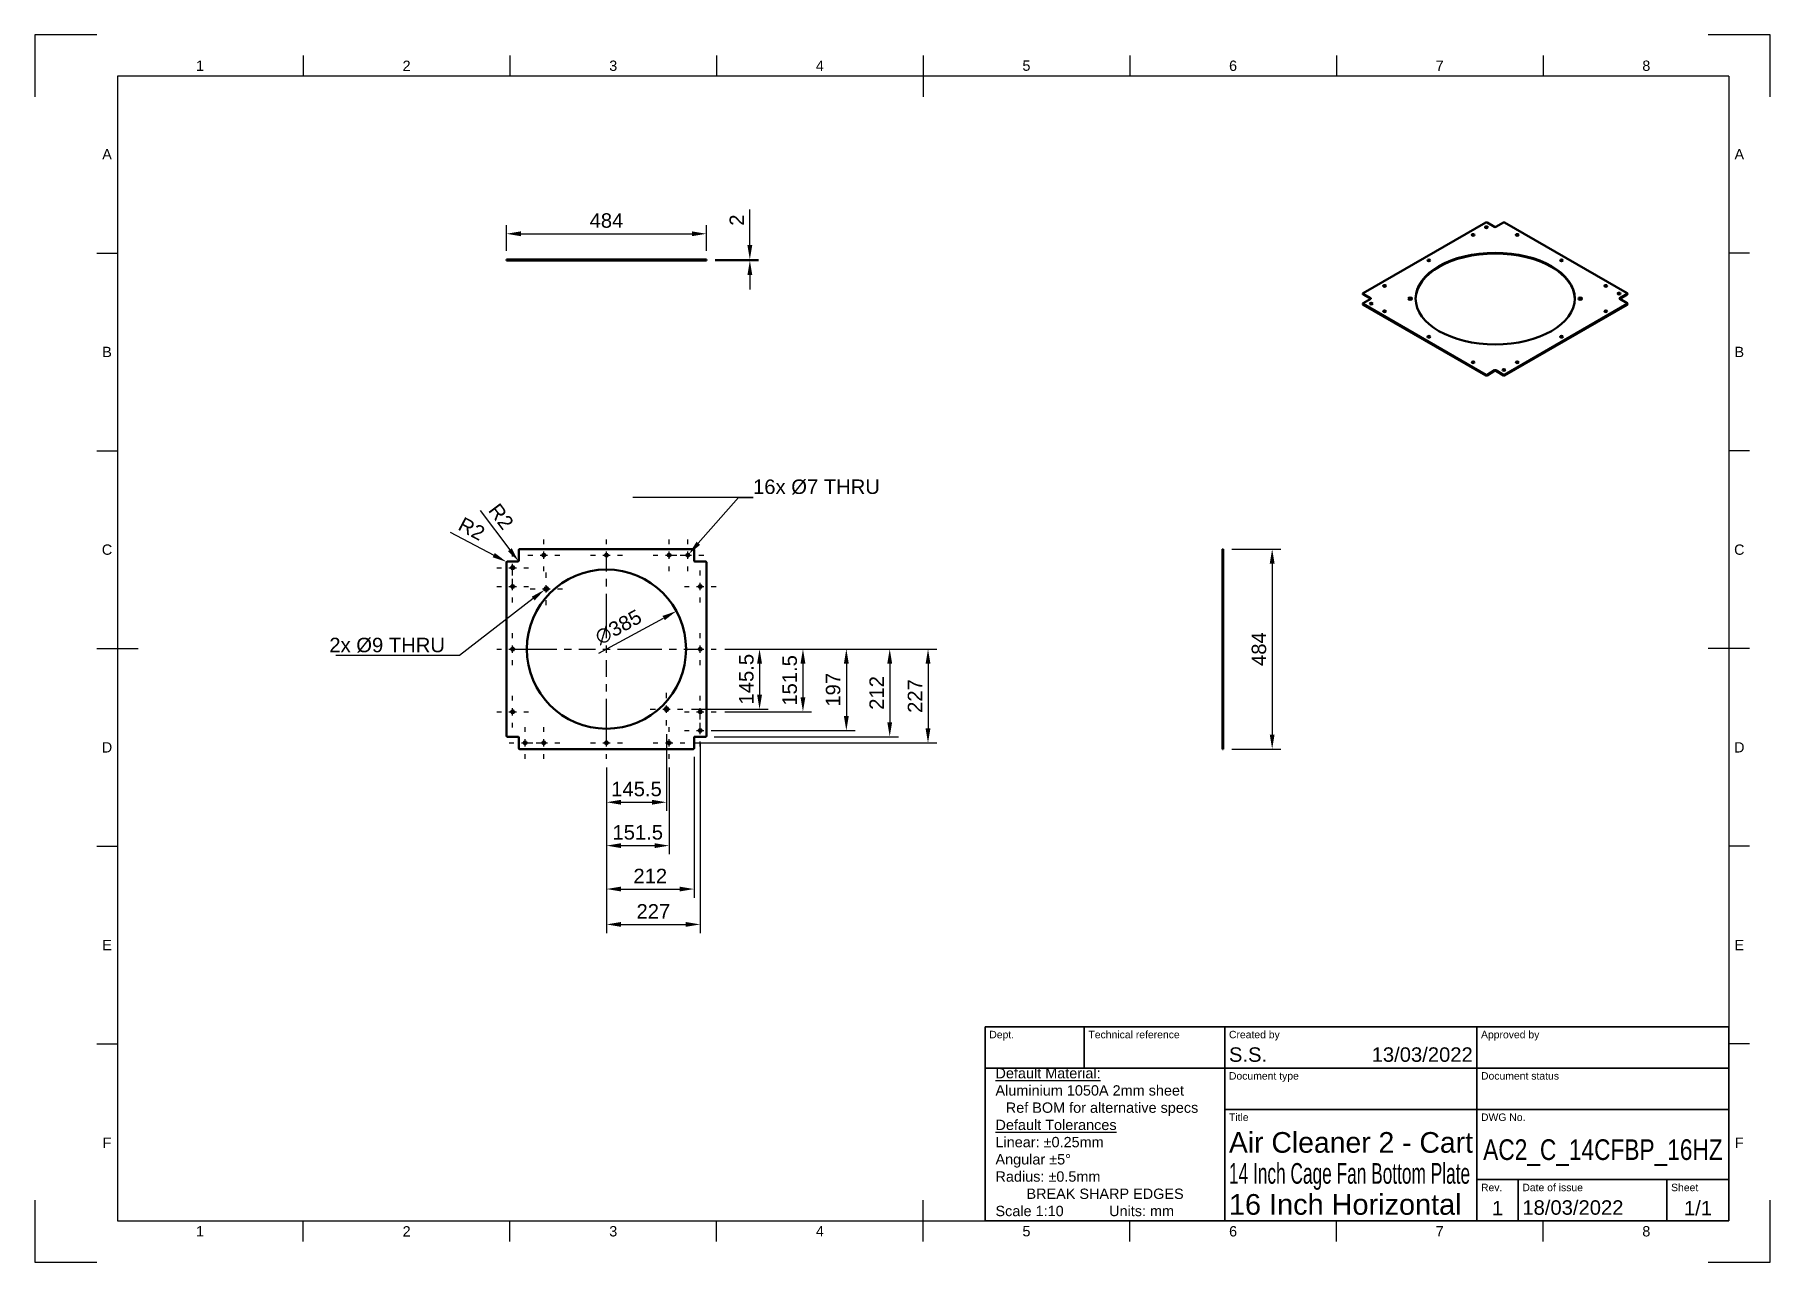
# Model space of a CAD drawing. Header units: millimetres. Extents: x 0 to 420, y 0 to 297.
import ezdxf
from ezdxf import colors
from ezdxf.entities.mleader import LeaderData, LeaderLine
from ezdxf.enums import TextEntityAlignment as Align
from ezdxf.math import Vec2, Vec3

# ---------------------------------------------------------------- set-up
doc = ezdxf.new("R2010")
doc.units = ezdxf.units.MM
doc.header["$LTSCALE"] = 0.75
doc.linetypes.add('CENTER2', pattern=[28.575, 19.05, -3.175, 3.175, -3.175])
for name, color, linetype, lineweight in [('Annotations', 7, 'Continuous', 25), ('Border', 7, 'Continuous', 25), ('Center Lines', 7, 'CENTER2', 25), ('Dimensions', 7, 'Continuous', 25), ('TitleBlock', 7, 'Continuous', 35), ('Visible', 7, 'Continuous', 50), ('Visible Narrow', 7, 'Continuous', 25)]:
    doc.layers.add(name, color=color, linetype=linetype, lineweight=lineweight)
doc.styles.add('FusionTitle', font='arial.ttf')
doc.styles.get("Standard").update_dxf_attribs({"font": 'arial.ttf'})
doc.dimstyles.new('ISO-25', dxfattribs={"dimtxt": 3.5, "dimasz": 3.5, "dimexe": 2.1, "dimexo": 2.1, "dimgap": 1.4, "dimtad": 1, "dimzin": 12, "dimdsep": 46, "dimtxsty": 'Standard', "dimcen": 0, "dimclrd": 256, "dimclre": 256, "dimclrt": 256, "dimazin": 3, "dimtp": 0.1, "dimtm": 0.1, "dimtfac": 0.714286, "dimtmove": 0, "dimatfit": 3, "dimfxl": 1, "dimtzin": 12, "dimarcsym": 0})

msp = doc.modelspace()

# ---------------------------------------------------------------- texts
at = {"layer": 'Annotations', "insert": (230, 47), "char_height": 2.5, "attachment_point": 1}
msp.add_mtext_dynamic_manual_height_columns('\\pi-2.5,l5;{\\LDefault Material: ^J}Aluminium 1050A 2mm sheet\\P\\pi2.5,l2.5;Ref BOM for alternative specs\\P\\pi-2.5,l5;{\\LDefault Tolerances^J}Linear: ±0.25mm ^JAngular ±5° ^JRadius: ±0.5mm\\P\\pi0,l0;^IBREAK SHARP EDGES\\P\\pl2.5;Scale 1:10^I^IUnits: mm', width=58, gutter_width=17.5, heights=[0], dxfattribs=at)

# ---------------------------------------------------------------- blocks, each defined once
blk = doc.blocks.new('ISO_A3_SHEET')
at = {"layer": 'Border'}
for p, q in [((65, 292), (65, 287)), ((115, 292), (115, 287)), ((165, 292), (165, 287)), ((215, 292), (215, 282)), ((265, 292), (265, 287)), ((315, 292), (315, 287)), ((365, 292), (365, 287)), ((410, 287), (20, 287)), ((20, 287), (20, 10)), ((410, 287), (410, 10)), ((15, 244.16666), (20, 244.16666)), ((415, 244.16666), (410, 244.16666)), ((15, 196.33333), (20, 196.33333)), ((415, 196.33333), (410, 196.33333)), ((15, 148.5), (25, 148.5)), ((415, 148.5), (405, 148.5)), ((15, 100.66667), (20, 100.66667)), ((415, 100.66667), (410, 100.66667)), ((15, 52.83334), (20, 52.83334)), ((415, 52.83334), (410, 52.83334)), ((215, 5), (215, 15)), ((20, 10), (410, 10)), ((65, 5), (65, 10)), ((115, 5), (115, 10)), ((165, 5), (165, 10)), ((265, 5), (265, 10)), ((315, 5), (315, 10)), ((365, 5), (365, 10))]:
    blk.add_line(p, q, dxfattribs=at)
at = {"layer": 'Defpoints'}
for p, q in [((15, 297), (0, 297)), ((0, 297), (0, 282)), ((420, 297), (405, 297)), ((420, 282), (420, 297)), ((0, 15), (0, 0)), ((420, 0), (420, 15)), ((0, 0), (15, 0)), ((405, 0), (420, 0))]:
    blk.add_line(p, q, dxfattribs=at)
at = {"layer": 'Border', "style": 'FusionTitle'}
for s, p in [('1', (40, 289.5)), ('2', (90, 289.5)), ('3', (140, 289.5)), ('4', (190, 289.5)), ('5', (240, 289.5)), ('6', (290, 289.5)), ('7', (340, 289.5)), ('8', (390, 289.5)), ('A', (17.5, 268.08333)), ('A', (412.5, 268.08333)), ('B', (17.5, 220.25)), ('B', (412.5, 220.25)), ('C', (17.5, 172.41667)), ('C', (412.5, 172.41667)), ('D', (17.5, 124.58334)), ('D', (412.5, 124.58334)), ('E', (17.5, 76.75001)), ('E', (412.5, 76.75001)), ('F', (17.5, 28.91668)), ('F', (412.5, 28.91668)), ('1', (40, 7.5)), ('2', (90, 7.5)), ('3', (140, 7.5)), ('4', (190, 7.5)), ('5', (240, 7.5)), ('6', (290, 7.5)), ('7', (340, 7.5)), ('8', (390, 7.5))]:
    blk.add_text(s, height=2.5, dxfattribs=at).set_placement(p, align=Align.MIDDLE)
blk = doc.blocks.new('ISO_TITLEBLOCK')
at = {"layer": 'TitleBlock'}
for p, q in [((0, 47), (-180, 47)), ((-180, 47), (-180, 0)), ((-156, 37), (-156, 47)), ((-122, 0), (-122, 47)), ((-61, 0), (-61, 47)), ((0, 0), (0, 47)), ((-180, 37), (0, 37)), ((-122, 27), (0, 27)), ((-61, 10), (0, 10)), ((-51, 0), (-51, 10)), ((-15, 0), (-15, 10)), ((-180, 0), (0, 0))]:
    blk.add_line(p, q, dxfattribs=at)
at = {"layer": 'TitleBlock', "style": 'FusionTitle'}
for s, p in [('Dept.', (-179, 46)), ('Technical reference', (-155, 46)), ('Created by', (-121, 46)), ('Approved by', (-60, 46)), ('Document type', (-121, 36)), ('Document status', (-60, 36)), ('Title', (-121, 26)), ('DWG No.', (-60, 26)), ('Rev.', (-60, 9)), ('Date of issue', (-50, 9)), ('Sheet', (-14, 9))]:
    blk.add_text(s, height=1.8, dxfattribs=at).set_placement(p, align=Align.TOP_LEFT)
for tag, height, p in [('DEPT', 3.5, (-179, 42)), ('TECHNICAL_REFERENCE', 3.5, (-155, 42)), ('CREATED_BY', 3.5, (-121, 42)), ('APPROVED_BY', 3.5, (-60, 42)), ('DOCUMENT_TYPE', 3.5, (-121, 32)), ('DOCUMENT_STATUS', 3.5, (-60, 32)), ('TITLE_1', 5, (-121, 21.5)), ('TITLE_2', 5, (-121, 14)), ('TITLE_3', 5, (-121, 6.5)), ('DATE_OF_ISSUE', 3.5, (-50, 5))]:
    blk.add_attdef(tag, text='', height=height, dxfattribs=at).set_placement(p, align=Align.TOP_LEFT)
for tag, p in [('CREATED_DATE', (-62, 42)), ('APPROVED_DATE', (-0.99, 42))]:
    blk.add_attdef(tag, text='', height=3.5, dxfattribs=at).set_placement(p, align=Align.TOP_RIGHT)
for tag, height, p in [('DRAWING_NUMBER', 5, (-30.5, 19.75)), ('REV', 3.5, (-56, 4.85)), ('SHEET', 3.5, (-7.5, 4.85))]:
    blk.add_attdef(tag, text='', height=height, dxfattribs=at).set_placement(p, align=Align.TOP_CENTER)
blk = doc.blocks.new('*D41')
at = {"layer": 'Defpoints', "color": 0, "transparency": 16777216}
for p in [(155.274669, 157.540645), (121.442838, 139.165194)]:
    blk.add_point(p, dxfattribs=at)
at = {"layer": 'Dimensions', "lineweight": -2, "transparency": 16777216}
blk.add_line((136.498276, 147.342418), (152.199048, 155.870149), dxfattribs=at)
at = {"layer": 'Dimensions', "transparency": 16777216}
blk.add_solid([(151.920632, 156.382753), (152.477464, 155.357546), (155.274669, 157.540645)], dxfattribs=at)
at = {"layer": 'Dimensions', "transparency": 16777216, "insert": (141.243024, 153.65763), "char_height": 3.5, "attachment_point": 5, "rotation": 28.50816828}
blk.add_mtext('∅385', dxfattribs=at)
blk = doc.blocks.new('*U8')
at = {"layer": 'Center Lines', "color": 0, "ltscale": 0.75, "transparency": 16777216}
for p, q in [((0, 2.678906), (0, 22.75)), ((-22.75, 0), (-2.678906, 0)), ((2.678906, 0), (22.75, 0)), ((0, -22.75), (0, -2.678906))]:
    blk.add_line(p, q, dxfattribs=at)
at = {"layer": 'Center Lines', "color": 0, "linetype": 'Continuous', "ltscale": 0.75, "transparency": 16777216}
for p, q in [((-0.892969, 0), (0.892969, 0)), ((0, -0.892969), (0, 0.892969))]:
    blk.add_line(p, q, dxfattribs=at)
blk = doc.blocks.new('*U9')
at = {"layer": 'Center Lines', "color": 0, "ltscale": 0.75, "transparency": 16777216}
for p, q in [((-3.85, 0), (-2.678906, 0)), ((0, 2.678906), (0, 3.85)), ((2.678906, 0), (3.85, 0)), ((0, -3.85), (0, -2.678906))]:
    blk.add_line(p, q, dxfattribs=at)
at = {"layer": 'Center Lines', "color": 0, "linetype": 'Continuous', "ltscale": 0.75, "transparency": 16777216}
for p, q in [((-0.892969, 0), (0.892969, 0)), ((0, -0.892969), (0, 0.892969))]:
    blk.add_line(p, q, dxfattribs=at)
blk = doc.blocks.new('*U10')
at = {"layer": 'Center Lines', "color": 0, "ltscale": 0.75, "transparency": 16777216}
for p, q in [((-3.85, 0), (-2.678906, 0)), ((0, 2.678906), (0, 3.85)), ((2.678906, 0), (3.85, 0)), ((0, -3.85), (0, -2.678906))]:
    blk.add_line(p, q, dxfattribs=at)
at = {"layer": 'Center Lines', "color": 0, "linetype": 'Continuous', "ltscale": 0.75, "transparency": 16777216}
for p, q in [((-0.892969, 0), (0.892969, 0)), ((0, -0.892969), (0, 0.892969))]:
    blk.add_line(p, q, dxfattribs=at)
blk = doc.blocks.new('*U11')
at = {"layer": 'Center Lines', "color": 0, "ltscale": 0.75, "transparency": 16777216}
for p, q in [((-3.85, 0), (-2.678906, 0)), ((0, 2.678906), (0, 3.85)), ((2.678906, 0), (3.85, 0)), ((0, -3.85), (0, -2.678906))]:
    blk.add_line(p, q, dxfattribs=at)
at = {"layer": 'Center Lines', "color": 0, "linetype": 'Continuous', "ltscale": 0.75, "transparency": 16777216}
for p, q in [((-0.892969, 0), (0.892969, 0)), ((0, -0.892969), (0, 0.892969))]:
    blk.add_line(p, q, dxfattribs=at)
blk = doc.blocks.new('*U12')
at = {"layer": 'Center Lines', "color": 0, "ltscale": 0.75, "transparency": 16777216}
for p, q in [((-3.85, 0), (-2.678906, 0)), ((0, 2.678906), (0, 3.85)), ((2.678906, 0), (3.85, 0)), ((0, -3.85), (0, -2.678906))]:
    blk.add_line(p, q, dxfattribs=at)
at = {"layer": 'Center Lines', "color": 0, "linetype": 'Continuous', "ltscale": 0.75, "transparency": 16777216}
for p, q in [((-0.892969, 0), (0.892969, 0)), ((0, -0.892969), (0, 0.892969))]:
    blk.add_line(p, q, dxfattribs=at)
blk = doc.blocks.new('*U13')
at = {"layer": 'Center Lines', "color": 0, "ltscale": 0.75, "transparency": 16777216}
for p, q in [((-3.85, 0), (-2.678906, 0)), ((0, 2.678906), (0, 3.85)), ((2.678906, 0), (3.85, 0)), ((0, -3.85), (0, -2.678906))]:
    blk.add_line(p, q, dxfattribs=at)
at = {"layer": 'Center Lines', "color": 0, "linetype": 'Continuous', "ltscale": 0.75, "transparency": 16777216}
for p, q in [((-0.892969, 0), (0.892969, 0)), ((0, -0.892969), (0, 0.892969))]:
    blk.add_line(p, q, dxfattribs=at)
blk = doc.blocks.new('*U14')
at = {"layer": 'Center Lines', "color": 0, "ltscale": 0.75, "transparency": 16777216}
for p, q in [((-3.85, 0), (-2.678906, 0)), ((0, 2.678906), (0, 3.85)), ((2.678906, 0), (3.85, 0)), ((0, -3.85), (0, -2.678906))]:
    blk.add_line(p, q, dxfattribs=at)
at = {"layer": 'Center Lines', "color": 0, "linetype": 'Continuous', "ltscale": 0.75, "transparency": 16777216}
for p, q in [((-0.892969, 0), (0.892969, 0)), ((0, -0.892969), (0, 0.892969))]:
    blk.add_line(p, q, dxfattribs=at)
blk = doc.blocks.new('*U15')
at = {"layer": 'Center Lines', "color": 0, "ltscale": 0.75, "transparency": 16777216}
for p, q in [((-3.85, 0), (-2.678906, 0)), ((0, 2.678906), (0, 3.85)), ((2.678906, 0), (3.85, 0)), ((0, -3.85), (0, -2.678906))]:
    blk.add_line(p, q, dxfattribs=at)
at = {"layer": 'Center Lines', "color": 0, "linetype": 'Continuous', "ltscale": 0.75, "transparency": 16777216}
for p, q in [((-0.892969, 0), (0.892969, 0)), ((0, -0.892969), (0, 0.892969))]:
    blk.add_line(p, q, dxfattribs=at)
blk = doc.blocks.new('*U16')
at = {"layer": 'Center Lines', "color": 0, "ltscale": 0.75, "transparency": 16777216}
for p, q in [((-3.85, 0), (-2.678906, 0)), ((0, 2.678906), (0, 3.85)), ((2.678906, 0), (3.85, 0)), ((0, -3.85), (0, -2.678906))]:
    blk.add_line(p, q, dxfattribs=at)
at = {"layer": 'Center Lines', "color": 0, "linetype": 'Continuous', "ltscale": 0.75, "transparency": 16777216}
for p, q in [((-0.892969, 0), (0.892969, 0)), ((0, -0.892969), (0, 0.892969))]:
    blk.add_line(p, q, dxfattribs=at)
blk = doc.blocks.new('*U17')
at = {"layer": 'Center Lines', "color": 0, "ltscale": 0.75, "transparency": 16777216}
for p, q in [((-3.85, 0), (-2.678906, 0)), ((0, 2.678906), (0, 3.85)), ((2.678906, 0), (3.85, 0)), ((0, -3.85), (0, -2.678906))]:
    blk.add_line(p, q, dxfattribs=at)
at = {"layer": 'Center Lines', "color": 0, "linetype": 'Continuous', "ltscale": 0.75, "transparency": 16777216}
for p, q in [((-0.892969, 0), (0.892969, 0)), ((0, -0.892969), (0, 0.892969))]:
    blk.add_line(p, q, dxfattribs=at)
blk = doc.blocks.new('*U18')
at = {"layer": 'Center Lines', "color": 0, "ltscale": 0.75, "transparency": 16777216}
for p, q in [((-3.85, 0), (-2.678906, 0)), ((0, 2.678906), (0, 3.85)), ((2.678906, 0), (3.85, 0)), ((0, -3.85), (0, -2.678906))]:
    blk.add_line(p, q, dxfattribs=at)
at = {"layer": 'Center Lines', "color": 0, "linetype": 'Continuous', "ltscale": 0.75, "transparency": 16777216}
for p, q in [((-0.892969, 0), (0.892969, 0)), ((0, -0.892969), (0, 0.892969))]:
    blk.add_line(p, q, dxfattribs=at)
blk = doc.blocks.new('*U19')
at = {"layer": 'Center Lines', "color": 0, "ltscale": 0.75, "transparency": 16777216}
for p, q in [((-3.85, 0), (-2.678906, 0)), ((0, 2.678906), (0, 3.85)), ((2.678906, 0), (3.85, 0)), ((0, -3.85), (0, -2.678906))]:
    blk.add_line(p, q, dxfattribs=at)
at = {"layer": 'Center Lines', "color": 0, "linetype": 'Continuous', "ltscale": 0.75, "transparency": 16777216}
for p, q in [((-0.892969, 0), (0.892969, 0)), ((0, -0.892969), (0, 0.892969))]:
    blk.add_line(p, q, dxfattribs=at)
blk = doc.blocks.new('*U20')
at = {"layer": 'Center Lines', "color": 0, "ltscale": 0.75, "transparency": 16777216}
for p, q in [((-3.85, 0), (-2.678906, 0)), ((0, 2.678906), (0, 3.85)), ((2.678906, 0), (3.85, 0)), ((0, -3.85), (0, -2.678906))]:
    blk.add_line(p, q, dxfattribs=at)
at = {"layer": 'Center Lines', "color": 0, "linetype": 'Continuous', "ltscale": 0.75, "transparency": 16777216}
for p, q in [((-0.892969, 0), (0.892969, 0)), ((0, -0.892969), (0, 0.892969))]:
    blk.add_line(p, q, dxfattribs=at)
blk = doc.blocks.new('*U21')
at = {"layer": 'Center Lines', "color": 0, "ltscale": 0.75, "transparency": 16777216}
for p, q in [((-3.85, 0), (-2.678906, 0)), ((0, 2.678906), (0, 3.85)), ((2.678906, 0), (3.85, 0)), ((0, -3.85), (0, -2.678906))]:
    blk.add_line(p, q, dxfattribs=at)
at = {"layer": 'Center Lines', "color": 0, "linetype": 'Continuous', "ltscale": 0.75, "transparency": 16777216}
for p, q in [((-0.892969, 0), (0.892969, 0)), ((0, -0.892969), (0, 0.892969))]:
    blk.add_line(p, q, dxfattribs=at)
blk = doc.blocks.new('*U22')
at = {"layer": 'Center Lines', "color": 0, "ltscale": 0.75, "transparency": 16777216}
for p, q in [((-3.85, 0), (-2.678906, 0)), ((0, 2.678906), (0, 3.85)), ((2.678906, 0), (3.85, 0)), ((0, -3.85), (0, -2.678906))]:
    blk.add_line(p, q, dxfattribs=at)
at = {"layer": 'Center Lines', "color": 0, "linetype": 'Continuous', "ltscale": 0.75, "transparency": 16777216}
for p, q in [((-0.892969, 0), (0.892969, 0)), ((0, -0.892969), (0, 0.892969))]:
    blk.add_line(p, q, dxfattribs=at)
blk = doc.blocks.new('*U23')
at = {"layer": 'Center Lines', "color": 0, "ltscale": 0.75, "transparency": 16777216}
for p, q in [((-3.85, 0), (-2.678906, 0)), ((0, 2.678906), (0, 3.85)), ((2.678906, 0), (3.85, 0)), ((0, -3.85), (0, -2.678906))]:
    blk.add_line(p, q, dxfattribs=at)
at = {"layer": 'Center Lines', "color": 0, "linetype": 'Continuous', "ltscale": 0.75, "transparency": 16777216}
for p, q in [((-0.892969, 0), (0.892969, 0)), ((0, -0.892969), (0, 0.892969))]:
    blk.add_line(p, q, dxfattribs=at)
blk = doc.blocks.new('*U24')
at = {"layer": 'Center Lines', "color": 0, "ltscale": 0.75, "transparency": 16777216}
for p, q in [((-3.85, 0), (-2.678906, 0)), ((0, 2.678906), (0, 3.85)), ((2.678906, 0), (3.85, 0)), ((0, -3.85), (0, -2.678906))]:
    blk.add_line(p, q, dxfattribs=at)
at = {"layer": 'Center Lines', "color": 0, "linetype": 'Continuous', "ltscale": 0.75, "transparency": 16777216}
for p, q in [((-0.892969, 0), (0.892969, 0)), ((0, -0.892969), (0, 0.892969))]:
    blk.add_line(p, q, dxfattribs=at)
blk = doc.blocks.new('*U25')
at = {"layer": 'Center Lines', "color": 0, "ltscale": 0.75, "transparency": 16777216}
for p, q in [((-3.95, 0), (-2.678906, 0)), ((0, 2.678906), (0, 3.95)), ((2.678906, 0), (3.95, 0)), ((0, -3.95), (0, -2.678906))]:
    blk.add_line(p, q, dxfattribs=at)
at = {"layer": 'Center Lines', "color": 0, "linetype": 'Continuous', "ltscale": 0.75, "transparency": 16777216}
for p, q in [((-0.892969, 0), (0.892969, 0)), ((0, -0.892969), (0, 0.892969))]:
    blk.add_line(p, q, dxfattribs=at)
blk = doc.blocks.new('*U26')
at = {"layer": 'Center Lines', "color": 0, "ltscale": 0.75, "transparency": 16777216}
for p, q in [((-3.95, 0), (-2.678906, 0)), ((0, 2.678906), (0, 3.95)), ((2.678906, 0), (3.95, 0)), ((0, -3.95), (0, -2.678906))]:
    blk.add_line(p, q, dxfattribs=at)
at = {"layer": 'Center Lines', "color": 0, "linetype": 'Continuous', "ltscale": 0.75, "transparency": 16777216}
for p, q in [((-0.892969, 0), (0.892969, 0)), ((0, -0.892969), (0, 0.892969))]:
    blk.add_line(p, q, dxfattribs=at)
blk = doc.blocks.new('*D42')
at = {"layer": 'Defpoints', "color": 0, "transparency": 16777216}
for p in [(152.908798, 129.852875), (138.358754, 121.802913), (152.908798, 111.302913)]:
    blk.add_point(p, dxfattribs=at)
at = {"layer": 'Dimensions', "lineweight": -2, "transparency": 16777216}
for p, q in [((152.908798, 127.752875), (152.908798, 109.202913)), ((138.358754, 119.702913), (138.358754, 109.202913)), ((141.858754, 111.302913), (149.408798, 111.302913))]:
    blk.add_line(p, q, dxfattribs=at)
at = {"layer": 'Dimensions', "transparency": 16777216}
for points in [[(141.858754, 111.886247), (141.858754, 110.71958), (138.358754, 111.302913)], [(149.408798, 111.886247), (149.408798, 110.71958), (152.908798, 111.302913)]]:
    blk.add_solid(points, dxfattribs=at)
at = {"layer": 'Dimensions', "transparency": 16777216, "insert": (145.633776, 114.489919), "char_height": 3.5, "attachment_point": 5}
blk.add_mtext('145.5', dxfattribs=at)
blk = doc.blocks.new('*D43')
at = {"layer": 'Defpoints', "color": 0, "transparency": 16777216}
for p in [(138.358754, 121.802913), (153.508754, 121.802913), (153.508754, 100.802913)]:
    blk.add_point(p, dxfattribs=at)
at = {"layer": 'Dimensions', "lineweight": -2, "transparency": 16777216}
for p, q in [((138.358754, 119.702913), (138.358754, 98.702913)), ((153.508754, 119.702913), (153.508754, 98.702913)), ((141.858754, 100.802913), (150.008754, 100.802913))]:
    blk.add_line(p, q, dxfattribs=at)
at = {"layer": 'Dimensions', "transparency": 16777216}
for points in [[(141.858754, 101.386247), (141.858754, 100.21958), (138.358754, 100.802913)], [(150.008754, 101.386247), (150.008754, 100.21958), (153.508754, 100.802913)]]:
    blk.add_solid(points, dxfattribs=at)
at = {"layer": 'Dimensions', "transparency": 16777216, "insert": (145.933754, 103.989919), "char_height": 3.5, "attachment_point": 5}
blk.add_mtext('151.5', dxfattribs=at)
blk = doc.blocks.new('*D44')
at = {"layer": 'Defpoints', "color": 0, "transparency": 16777216}
for p in [(138.358754, 121.802913), (159.558754, 124.352919), (159.558754, 90.302913)]:
    blk.add_point(p, dxfattribs=at)
at = {"layer": 'Dimensions', "lineweight": -2, "transparency": 16777216}
for p, q in [((159.558754, 122.252919), (159.558754, 88.202913)), ((138.358754, 119.702913), (138.358754, 88.202913)), ((141.858754, 90.302913), (156.058754, 90.302913))]:
    blk.add_line(p, q, dxfattribs=at)
at = {"layer": 'Dimensions', "transparency": 16777216}
for points in [[(141.858754, 90.886247), (141.858754, 89.71958), (138.358754, 90.302913)], [(156.058754, 90.886247), (156.058754, 89.71958), (159.558754, 90.302913)]]:
    blk.add_solid(points, dxfattribs=at)
at = {"layer": 'Dimensions', "transparency": 16777216, "insert": (148.958754, 93.460076), "char_height": 3.5, "attachment_point": 5}
blk.add_mtext('212', dxfattribs=at)
blk = doc.blocks.new('*D45')
at = {"layer": 'Defpoints', "color": 0, "transparency": 16777216}
for p in [(161.058801, 127.759951), (138.358754, 121.802913), (161.058801, 81.745684)]:
    blk.add_point(p, dxfattribs=at)
at = {"layer": 'Dimensions', "lineweight": -2, "transparency": 16777216}
for p, q in [((161.058801, 125.659951), (161.058801, 79.645684)), ((138.358754, 119.702913), (138.358754, 79.645684)), ((141.858754, 81.745684), (157.558801, 81.745684))]:
    blk.add_line(p, q, dxfattribs=at)
at = {"layer": 'Dimensions', "transparency": 16777216}
for points in [[(141.858754, 82.329017), (141.858754, 81.16235), (138.358754, 81.745684)], [(157.558801, 82.329017), (157.558801, 81.16235), (161.058801, 81.745684)]]:
    blk.add_solid(points, dxfattribs=at)
at = {"layer": 'Dimensions', "transparency": 16777216, "insert": (149.708778, 84.902846), "char_height": 3.5, "attachment_point": 5}
blk.add_mtext('227', dxfattribs=at)
blk = doc.blocks.new('*D46')
at = {"layer": 'Defpoints', "color": 0, "transparency": 16777216}
for p in [(164.908783, 148.352913), (156.858798, 133.802875), (175.408783, 133.802875)]:
    blk.add_point(p, dxfattribs=at)
at = {"layer": 'Dimensions', "lineweight": -2, "transparency": 16777216}
for p, q in [((167.008783, 148.352913), (177.508783, 148.352913)), ((175.408783, 144.852913), (175.408783, 137.302875)), ((158.958798, 133.802875), (177.508783, 133.802875))]:
    blk.add_line(p, q, dxfattribs=at)
at = {"layer": 'Dimensions', "transparency": 16777216}
for points in [[(174.82545, 144.852913), (175.992116, 144.852913), (175.408783, 148.352913)], [(174.82545, 137.302875), (175.992116, 137.302875), (175.408783, 133.802875)]]:
    blk.add_solid(points, dxfattribs=at)
at = {"layer": 'Dimensions', "transparency": 16777216, "insert": (172.221778, 141.077894), "char_height": 3.5, "attachment_point": 5, "rotation": 90}
blk.add_mtext('145.5', dxfattribs=at)
blk = doc.blocks.new('*D47')
at = {"layer": 'Defpoints', "color": 0, "transparency": 16777216}
for p in [(164.908783, 148.352913), (164.908783, 133.202913), (185.908783, 133.202913)]:
    blk.add_point(p, dxfattribs=at)
at = {"layer": 'Dimensions', "lineweight": -2, "transparency": 16777216}
for p, q in [((167.008783, 148.352913), (188.008783, 148.352913)), ((185.908783, 144.852913), (185.908783, 136.702913)), ((167.008783, 133.202913), (188.008783, 133.202913))]:
    blk.add_line(p, q, dxfattribs=at)
at = {"layer": 'Dimensions', "transparency": 16777216}
for points in [[(185.32545, 144.852913), (186.492116, 144.852913), (185.908783, 148.352913)], [(185.32545, 136.702913), (186.492116, 136.702913), (185.908783, 133.202913)]]:
    blk.add_solid(points, dxfattribs=at)
at = {"layer": 'Dimensions', "transparency": 16777216, "insert": (182.721778, 140.777913), "char_height": 3.5, "attachment_point": 5, "rotation": 90}
blk.add_mtext('151.5', dxfattribs=at)
blk = doc.blocks.new('*D48')
at = {"layer": 'Defpoints', "color": 0, "transparency": 16777216}
for p in [(164.908783, 148.352913), (161.95177, 128.652919), (196.408783, 128.652919)]:
    blk.add_point(p, dxfattribs=at)
at = {"layer": 'Dimensions', "lineweight": -2, "transparency": 16777216}
for p, q in [((167.008783, 148.352913), (198.508783, 148.352913)), ((196.408783, 144.852913), (196.408783, 132.152919)), ((164.05177, 128.652919), (198.508783, 128.652919))]:
    blk.add_line(p, q, dxfattribs=at)
at = {"layer": 'Dimensions', "transparency": 16777216}
for points in [[(195.82545, 144.852913), (196.992116, 144.852913), (196.408783, 148.352913)], [(195.82545, 132.152919), (196.992116, 132.152919), (196.408783, 128.652919)]]:
    blk.add_solid(points, dxfattribs=at)
at = {"layer": 'Dimensions', "transparency": 16777216, "insert": (193.221778, 138.502916), "char_height": 3.5, "attachment_point": 5, "rotation": 90}
blk.add_mtext('197', dxfattribs=at)
blk = doc.blocks.new('*D49')
at = {"layer": 'Defpoints', "color": 0, "transparency": 16777216}
for p in [(164.908783, 148.352913), (162.358754, 127.152919), (206.908783, 127.152919)]:
    blk.add_point(p, dxfattribs=at)
at = {"layer": 'Dimensions', "lineweight": -2, "transparency": 16777216}
for p, q in [((167.008783, 148.352913), (209.008783, 148.352913)), ((206.908783, 144.852913), (206.908783, 130.652919)), ((164.458754, 127.152919), (209.008783, 127.152919))]:
    blk.add_line(p, q, dxfattribs=at)
at = {"layer": 'Dimensions', "transparency": 16777216}
for points in [[(206.32545, 144.852913), (207.492116, 144.852913), (206.908783, 148.352913)], [(206.32545, 130.652919), (207.492116, 130.652919), (206.908783, 127.152919)]]:
    blk.add_solid(points, dxfattribs=at)
at = {"layer": 'Dimensions', "transparency": 16777216, "insert": (203.751621, 137.752916), "char_height": 3.5, "attachment_point": 5, "rotation": 90}
blk.add_mtext('212', dxfattribs=at)
blk = doc.blocks.new('*D50')
at = {"layer": 'Defpoints', "color": 0, "transparency": 16777216}
for p in [(164.908783, 148.352913), (157.358754, 125.652913), (216.173357, 125.652913)]:
    blk.add_point(p, dxfattribs=at)
at = {"layer": 'Dimensions', "lineweight": -2, "transparency": 16777216}
for p, q in [((167.008783, 148.352913), (218.273357, 148.352913)), ((216.173357, 144.852913), (216.173357, 129.152913)), ((159.458754, 125.652913), (218.273357, 125.652913))]:
    blk.add_line(p, q, dxfattribs=at)
at = {"layer": 'Dimensions', "transparency": 16777216}
for points in [[(215.590024, 144.852913), (216.756691, 144.852913), (216.173357, 148.352913)], [(215.590024, 129.152913), (216.756691, 129.152913), (216.173357, 125.652913)]]:
    blk.add_solid(points, dxfattribs=at)
at = {"layer": 'Dimensions', "transparency": 16777216, "insert": (213.016195, 137.002913), "char_height": 3.5, "attachment_point": 5, "rotation": 90}
blk.add_mtext('227', dxfattribs=at)
blk = doc.blocks.new('*D51')
at = {"layer": 'Defpoints', "color": 0, "transparency": 16777216}
for p in [(116.838584, 169.912792), (116.958754, 169.752919)]:
    blk.add_point(p, dxfattribs=at)
at = {"layer": 'Dimensions', "lineweight": -2, "transparency": 16777216}
blk.add_line((107.820939, 181.909694), (114.975945, 172.39081), dxfattribs=at)
at = {"layer": 'Dimensions', "transparency": 16777216}
blk.add_solid([(115.442239, 172.741307), (114.509651, 172.040314), (117.078924, 169.593047)], dxfattribs=at)
at = {"layer": 'Dimensions', "transparency": 16777216, "insert": (112.870665, 180.446119), "char_height": 3.5, "attachment_point": 5, "rotation": 306.93087183}
blk.add_mtext('R2', dxfattribs=at)
blk = doc.blocks.new('*D52')
at = {"layer": 'Defpoints', "color": 0, "transparency": 16777216}
for p in [(114.181887, 169.44629), (114.358754, 169.352919)]:
    blk.add_point(p, dxfattribs=at)
at = {"layer": 'Dimensions', "lineweight": -2, "transparency": 16777216}
for p, q in [((100.555971, 176.639655), (111.086719, 171.080285)), ((114.358754, 169.352919), (114.181887, 169.44629))]:
    blk.add_line(p, q, dxfattribs=at)
at = {"layer": 'Dimensions', "transparency": 16777216}
blk.add_solid([(111.359052, 171.596146), (110.814387, 170.564424), (114.181887, 169.44629)], dxfattribs=at)
at = {"layer": 'Dimensions', "transparency": 16777216, "insert": (105.7477, 177.468952), "char_height": 3.5, "attachment_point": 5, "rotation": 332.16961191}
blk.add_mtext('R2', dxfattribs=at)
blk = doc.blocks.new('*D53')
at = {"layer": 'Defpoints', "color": 0, "transparency": 16777216}
for p in [(162.558753, 248.838675), (114.158753, 242.585051), (162.558753, 242.585051)]:
    blk.add_point(p, dxfattribs=at)
at = {"layer": 'Dimensions', "lineweight": -2, "transparency": 16777216}
for p, q in [((114.158753, 244.685051), (114.158753, 250.938675)), ((117.658753, 248.838675), (159.058753, 248.838675)), ((162.558753, 244.685051), (162.558753, 250.938675))]:
    blk.add_line(p, q, dxfattribs=at)
at = {"layer": 'Dimensions', "transparency": 16777216}
for points in [[(117.658753, 249.422009), (117.658753, 248.255342), (114.158753, 248.838675)], [(159.058753, 249.422009), (159.058753, 248.255342), (162.558753, 248.838675)]]:
    blk.add_solid(points, dxfattribs=at)
at = {"layer": 'Dimensions', "transparency": 16777216, "insert": (138.358753, 252.025681), "char_height": 3.5, "attachment_point": 5}
blk.add_mtext('484', dxfattribs=at)
blk = doc.blocks.new('*D54')
at = {"layer": 'Defpoints', "color": 0, "transparency": 16777216}
for p in [(162.558753, 242.585051), (162.558753, 242.385051), (173.058753, 242.585051)]:
    blk.add_point(p, dxfattribs=at)
at = {"layer": 'Dimensions', "lineweight": -2, "transparency": 16777216}
for p, q in [((173.058753, 246.085051), (173.058753, 254.703264)), ((164.658753, 242.585051), (175.158753, 242.585051)), ((164.658753, 242.385051), (175.158753, 242.385051)), ((173.058753, 242.385051), (173.058753, 242.585051)), ((173.058753, 238.885051), (173.058753, 235.385051))]:
    blk.add_line(p, q, dxfattribs=at)
at = {"layer": 'Dimensions', "transparency": 16777216}
for points in [[(172.47542, 246.085051), (173.642087, 246.085051), (173.058753, 242.585051)], [(172.47542, 238.885051), (173.642087, 238.885051), (173.058753, 242.385051)]]:
    blk.add_solid(points, dxfattribs=at)
at = {"layer": 'Dimensions', "transparency": 16777216, "insert": (169.901591, 252.144158), "char_height": 3.5, "attachment_point": 5, "rotation": 90}
blk.add_mtext('2', dxfattribs=at)
blk = doc.blocks.new('*D55')
at = {"layer": 'Defpoints', "color": 0, "transparency": 16777216}
for p in [(287.62554, 172.55292), (287.62554, 124.15292), (299.458442, 124.15292)]:
    blk.add_point(p, dxfattribs=at)
at = {"layer": 'Dimensions', "lineweight": -2, "transparency": 16777216}
for p, q in [((289.72554, 172.55292), (301.558442, 172.55292)), ((299.458442, 169.05292), (299.458442, 127.65292)), ((289.72554, 124.15292), (301.558442, 124.15292))]:
    blk.add_line(p, q, dxfattribs=at)
at = {"layer": 'Dimensions', "transparency": 16777216}
for points in [[(298.875109, 169.05292), (300.041776, 169.05292), (299.458442, 172.55292)], [(298.875109, 127.65292), (300.041776, 127.65292), (299.458442, 124.15292)]]:
    blk.add_solid(points, dxfattribs=at)
at = {"layer": 'Dimensions', "transparency": 16777216, "insert": (296.271437, 148.35292), "char_height": 3.5, "attachment_point": 5, "rotation": 90}
blk.add_mtext('484', dxfattribs=at)

# ---------------------------------------------------------------- dimensions: what is measured, and where the dimension line sits
at = {"layer": 'Dimensions'}
for p1, p2, distance, picture, middle in [((114.158753, 242.585051), (162.558753, 242.585051), 6.253624, '*D53', (138.358753, 252.025681)), ((162.558753, 242.385051), (162.558753, 242.585051), -10.5, '*D54', (169.901591, 252.144158)), ((164.908783, 148.352913), (164.908783, 133.202913), 21, '*D47', (182.721778, 140.777913)), ((138.358754, 121.802913), (153.508754, 121.802913), -21, '*D43', (145.933754, 103.989919))]:
    dim = msp.add_aligned_dim(p1=p1, p2=p2, distance=distance, dimstyle='ISO-25', override={"dimlfac": 10, "dimclrd": 256, "dimclre": 256}, dxfattribs=at)
    dim.commit()
    dim.dimension.update_dxf_attribs({"geometry": picture, "text_midpoint": middle})
for center, mpoint, override, picture, middle in [((114.358754, 169.352919), (114.181887, 169.44629), {"dimlfac": 10, "dimse1": 1, "dimclrd": 256, "dimclre": 256}, '*D52', (104.273761, 174.676967)), ((116.958754, 169.752919), (116.838584, 169.912792), {"dimlfac": 10, "dimse1": 1}, '*D51', (110.346952, 178.549134))]:
    dim = msp.add_radius_dim(center=center, mpoint=mpoint, dimstyle='ISO-25', override=override, dxfattribs=at)
    dim.commit()
    dim.dimension.update_dxf_attribs({"geometry": picture, "text_midpoint": middle, "dimtype": 164})
for base, p1, p2, angle, picture, middle in [((299.458442, 124.15292), (287.62554, 172.55292), (287.62554, 124.15292), 90, '*D55', (296.271437, 148.35292)), ((175.408783, 133.802875), (164.908783, 148.352913), (156.858798, 133.802875), 90, '*D46', (172.221778, 141.077894)), ((216.173357, 125.652913), (164.908783, 148.352913), (157.358754, 125.652913), 90, '*D50', (213.016195, 137.002913)), ((196.408783, 128.652919), (164.908783, 148.352913), (161.95177, 128.652919), 90, '*D48', (193.221778, 138.502916)), ((206.908783, 127.152919), (164.908783, 148.352913), (162.358754, 127.152919), 90, '*D49', (203.751621, 137.752916)), ((161.058801, 81.745684), (138.358754, 121.802913), (161.058801, 127.759951), 180, '*D45', (149.708778, 84.902846))]:
    dim = msp.add_linear_dim(base=base, p1=p1, p2=p2, angle=angle, dimstyle='ISO-25', override={"dimlfac": 10, "dimclrd": 256, "dimclre": 256}, dxfattribs=at)
    dim.commit()
    dim.dimension.update_dxf_attribs({"geometry": picture, "text_midpoint": middle})
dim = msp.add_diameter_dim_2p(p1=(121.442838, 139.165194), p2=(155.274669, 157.540645), dimstyle='ISO-25', override={"dimlfac": 10, "dimclrd": 256, "dimclre": 256}, dxfattribs=at)
dim.commit()
dim.dimension.update_dxf_attribs({"geometry": '*D41', "text_midpoint": (142.810852, 150.771036), "dimtype": 163})
for base, p2, picture, middle in [((152.908798, 111.302913), (152.908798, 129.852875), '*D42', (145.633776, 114.489919)), ((159.558754, 90.302913), (159.558754, 124.352919), '*D44', (148.958754, 93.460076))]:
    dim = msp.add_linear_dim(base=base, p1=(138.358754, 121.802913), p2=p2, dimstyle='ISO-25', override={"dimlfac": 10, "dimclrd": 256, "dimclre": 256}, dxfattribs=at)
    dim.commit()
    dim.dimension.update_dxf_attribs({"geometry": picture, "text_midpoint": middle})

# ---------------------------------------------------------------- linework, layer by layer
at = {"layer": 'Visible', "extrusion": (1e-16, 0.817547, 0.575862)}
for p, q in [((321.468374, 234.456621, -1.792312), (351.166859, 251.558841, -26.072223)), ((353.288179, 250.500132, -24.569181), (351.449702, 251.558841, -26.072223)), ((353.571022, 250.500132, -24.569181), (355.4095, 251.558841, -26.072223)), ((385.390827, 234.456621, -1.792312), (355.692342, 251.558841, -26.072223)), ((321.409796, 234.211672, -1.791866), (321.409796, 234.375181, -1.676693)), ((321.409796, 231.932007, 1.791866), (321.409796, 231.768498, 1.676693)), ((323.306852, 233.235033, -0.058032), (321.468374, 234.293742, -1.561075)), ((323.306304, 233.07184, -0.173653), (321.468374, 234.130233, -1.676247)), ((323.306852, 233.072155, 0.173205), (321.468374, 232.013446, 1.676247)), ((351.166859, 214.748348, 26.187395), (321.468374, 231.850568, 1.907484)), ((321.468374, 231.687059, 1.792312), (351.166859, 214.584839, 26.072223)), ((355.692342, 214.748348, 26.187395), (385.390827, 231.850568, 1.907484)), ((385.390827, 231.687059, 1.792312), (355.692342, 214.584839, 26.072223)), ((383.55235, 233.235033, -0.058032), (385.390827, 234.293742, -1.561075)), ((383.55235, 233.072155, 0.173205), (385.390827, 232.013446, 1.676247)), ((383.552898, 233.07184, -0.173653), (385.390827, 234.130233, -1.676247)), ((385.449406, 234.375181, -1.676693), (385.449406, 234.211672, -1.791866)), ((385.449406, 231.768498, 1.676693), (385.449406, 231.932007, 1.791866)), ((353.288179, 215.807057, 24.684353), (351.449702, 214.748348, 26.187395)), ((353.288179, 215.643547, 24.569181), (351.449702, 214.584839, 26.072223)), ((353.571022, 215.807057, 24.684353), (355.4095, 214.748348, 26.187395)), ((353.571022, 215.643547, 24.569181), (355.4095, 214.584839, 26.072223))]:
    msp.add_line(p, q, dxfattribs=at)
at = {"layer": 'Visible', "extrusion": (0, 1, 0)}
for p, q in [((114.158753, 242.385051, 21), (114.158753, 242.585051, 21)), ((116.958753, 242.585051, 21.2), (114.358753, 242.585051, 21.2)), ((116.958753, 242.385051, 21.2), (114.358753, 242.385051, 21.2)), ((117.158753, 242.385051, 24), (117.158753, 242.585051, 24)), ((117.358753, 242.585051, 24.2), (159.358753, 242.585051, 24.2)), ((159.358753, 242.385051, 24.2), (117.358753, 242.385051, 24.2)), ((159.558753, 242.385051, 24), (159.558753, 242.585051, 24)), ((159.758753, 242.585051, 21.2), (162.358753, 242.585051, 21.2)), ((159.758753, 242.385051, 21.2), (162.358753, 242.385051, 21.2)), ((162.558753, 242.385051, 21), (162.558753, 242.585051, 21))]:
    msp.add_line(p, q, dxfattribs=at)
at = {"layer": 'Visible'}
for p, q in [((117.158754, 169.752919, 0.1), (117.158754, 172.352919, 0.1)), ((117.358754, 172.552919, 0.1), (159.358754, 172.552919, 0.1)), ((159.558754, 169.752919, 0.1), (159.558754, 172.352919, 0.1)), ((114.158754, 127.352919, 0.1), (114.158754, 169.352919, 0.1)), ((116.958754, 169.552919, 0.1), (114.358754, 169.552919, 0.1)), ((159.758754, 169.552919, 0.1), (162.358754, 169.552919, 0.1)), ((162.558754, 127.352919, 0.1), (162.558754, 169.352919, 0.1)), ((116.958754, 127.152919, 0.1), (114.358754, 127.152919, 0.1)), ((117.158754, 126.952919, 0.1), (117.158754, 124.352919, 0.1)), ((159.558754, 126.952919, 0.1), (159.558754, 124.352919, 0.1)), ((159.758754, 127.152919, 0.1), (162.358754, 127.152919, 0.1)), ((117.358754, 124.152919, 0.1), (159.358754, 124.152919, 0.1))]:
    msp.add_line(p, q, dxfattribs=at)
at = {"layer": 'Visible', "extrusion": (1, 2.967e-13, 2.966e-13)}
for p, q in [((287.62554, 172.55292, 21), (287.42554, 172.55292, 21)), ((287.42554, 169.75292, 21.2), (287.42554, 172.35292, 21.2)), ((287.62554, 169.75292, 21.2), (287.62554, 172.35292, 21.2)), ((287.62554, 169.55292, 24), (287.42554, 169.55292, 24)), ((287.42554, 169.35292, 24.2), (287.42554, 127.35292, 24.2)), ((287.62554, 127.35292, 24.2), (287.62554, 169.35292, 24.2)), ((287.62554, 127.15292, 24), (287.42554, 127.15292, 24)), ((287.42554, 126.95292, 21.2), (287.42554, 124.35292, 21.2)), ((287.62554, 126.95292, 21.2), (287.62554, 124.35292, 21.2)), ((287.62554, 124.15292, 21), (287.42554, 124.15292, 21))]:
    msp.add_line(p, q, dxfattribs=at)
at = {"layer": 'Visible', "extrusion": (2.528e-13, -0.817547, -0.575862)}
for centre in [(348.09094, -160.981142, -190.647212), (358.768273, -160.981163, -190.647212), (337.378273, -150.268474, -190.647212), (369.48095, -150.268486, -190.647212), (326.665605, -139.555806, -190.647212), (380.193617, -139.555819, -190.647212), (326.665584, -128.878473, -190.647212), (380.193597, -128.878486, -190.647212), (337.37826, -118.165797, -190.647212), (369.480929, -118.165818, -190.647212), (348.090928, -107.453129, -190.647212), (358.768261, -107.45315, -190.647212)]:
    msp.add_circle(centre, 0.35, dxfattribs=at)
at = {"layer": 'Visible', "extrusion": (2.511e-13, -0.817547, -0.575862)}
for centre in [(351.308247, -164.198507, -190.647212), (323.44824, -132.095792, -190.647212), (383.410962, -136.3385, -190.647212), (355.550955, -104.235785, -190.647212)]:
    msp.add_circle(centre, 0.35, dxfattribs=at)
at = {"layer": 'Visible', "extrusion": (1e-16, 0.817547, 0.575862)}
for centre, radius in [((-353.429601, -134.217146, 190.647212), 19.25), ((-332.852731, -134.217146, 190.647212), 0.45), ((-374.006471, -134.217146, 190.647212), 0.45)]:
    msp.add_circle(centre, radius, dxfattribs=at)
at = {"layer": 'Visible', "extrusion": (3.553e-13, 0, -1)}
for centre in [(-115.658706, 168.052919, -0.1), (-158.058754, 171.052967, -0.1), (-118.658754, 125.652872, -0.1), (-161.058801, 128.652919, -0.1)]:
    msp.add_circle(centre, 0.35, dxfattribs=at)
at = {"layer": 'Visible', "extrusion": (3.576e-13, 0, -1)}
for centre in [(-123.208754, 171.052925, -0.1), (-138.358754, 171.052925, -0.1), (-153.508754, 171.052925, -0.1), (-115.658724, 163.502925, -0.1), (-161.058783, 163.502925, -0.1), (-115.658724, 148.352913, -0.1), (-161.058783, 148.352913, -0.1), (-115.658724, 133.202913, -0.1), (-161.058783, 133.202913, -0.1), (-123.208754, 125.652913, -0.1), (-138.358754, 125.652913, -0.1), (-153.508754, 125.652913, -0.1)]:
    msp.add_circle(centre, 0.35, dxfattribs=at)
at = {"layer": 'Visible'}
for centre, radius in [((138.358754, 148.352919, 0.1), 19.25), ((123.808709, 162.902964, 0.1), 0.45), ((152.908798, 133.802875, 0.1), 0.45)]:
    msp.add_circle(centre, radius, dxfattribs=at)
at = {"layer": 'Visible', "extrusion": (1e-16, 0.817547, 0.575862)}
for centre, radius, start, end in [((-348.09094, -160.981142, 190.447212), 0.35, 203.930407, 336.069593), ((-351.308247, -164.198507, 190.447212), 0.35, 203.930407, 336.069593), ((-351.30828, -166.036951, 190.647212), 0.2, 225, 315), ((-355.550921, -166.036951, 190.647212), 0.2, 225, 315), ((-358.768273, -160.981163, 190.447212), 0.35, 203.930407, 336.069593), ((-353.429601, -134.217146, 190.447212), 19.25, 180.422562, 359.577438), ((-337.378273, -150.268474, 190.447212), 0.35, 203.930407, 336.069593), ((-369.48095, -150.268486, 190.447212), 0.35, 203.930407, 336.069593), ((-326.665605, -139.555806, 190.447212), 0.35, 203.930407, 336.069593), ((-380.193617, -139.555819, 190.447212), 0.35, 203.930407, 336.069593), ((-321.609796, -136.338466, 190.447212), 0.2, 0, 45), ((-321.609796, -132.095826, 190.447212), 0.2, 0, 45), ((-323.44824, -132.095792, 190.447212), 0.35, 203.930407, 336.069593), ((-323.165431, -134.217146, 190.647212), 0.2, 135, 225), ((-332.852731, -134.217146, 190.447212), 0.45, 198.390243, 341.609757), ((-374.006471, -134.217146, 190.447212), 0.45, 198.390243, 341.609757), ((-383.410962, -136.3385, 190.447212), 0.35, 203.930407, 336.069593), ((-383.693771, -134.217146, 190.647212), 0.2, 315, 45), ((-385.249406, -136.338466, 190.447212), 0.2, 135, 180), ((-385.249406, -132.095826, 190.447212), 0.2, 135, 180), ((-326.665584, -128.878473, 190.447212), 0.35, 203.930407, 336.069593), ((-380.193597, -128.878486, 190.447212), 0.35, 203.930407, 336.069593), ((-337.37826, -118.165797, 190.447212), 0.35, 203.930407, 336.069593), ((-369.480929, -118.165818, 190.447212), 0.35, 203.930407, 336.069593), ((-348.090928, -107.453129, 190.447212), 0.35, 203.930407, 336.069593), ((-351.30828, -102.397341, 190.647212), 0.2, 45, 135), ((-353.429601, -103.952976, 190.447212), 0.2, 225, 315), ((-355.550955, -104.235785, 190.447212), 0.35, 203.930407, 336.069593), ((-355.550921, -102.397341, 190.647212), 0.2, 45, 135), ((-358.768261, -107.45315, 190.447212), 0.35, 203.930407, 336.069593)]:
    msp.add_arc(centre, radius, start, end, dxfattribs=at)
at = {"layer": 'Visible', "extrusion": (2.528e-13, -0.817547, -0.575862)}
for centre, start, end in [((353.429601, -164.481316, -190.647212), 45, 135), ((385.249406, -136.338466, -190.647212), 315, 45), ((385.249406, -132.095826, -190.647212), 315, 45)]:
    msp.add_arc(centre, 0.2, start, end, dxfattribs=at)
at = {"layer": 'Visible', "extrusion": (0, 1, 0)}
for centre, start, end in [((-114.358753, 21, 242.585051), 0, 90), ((-116.958753, 21.4, 242.385051), 180, 270), ((-117.358753, 24, 242.585051), 0, 90), ((-159.358753, 24, 242.385051), 90, 180), ((-159.758753, 21.4, 242.585051), 270, 0), ((-162.358753, 21, 242.385051), 90, 180)]:
    msp.add_arc(centre, 0.2, start, end, dxfattribs=at)
at = {"layer": 'Visible', "extrusion": (3.565e-13, -1, 0)}
for centre, start, end in [((114.358753, 21, -242.385051), 90, 180), ((116.958753, 21.4, -242.585051), 270, 0), ((117.358753, 24, -242.385051), 90, 180)]:
    msp.add_arc(centre, 0.2, start, end, dxfattribs=at)
at = {"layer": 'Visible', "extrusion": (3.576e-13, -1, 0)}
for centre, start, end in [((159.358753, 24, -242.585051), 0, 90), ((159.758753, 21.4, -242.385051), 180, 270), ((162.358753, 21, -242.585051), 0, 90)]:
    msp.add_arc(centre, 0.2, start, end, dxfattribs=at)
at = {"layer": 'Visible', "extrusion": (2.52e-13, -0.817547, -0.575862)}
for centre, start, end in [((321.609796, -136.338466, -190.647212), 135, 225), ((321.609796, -132.095826, -190.647212), 135, 225), ((351.30828, -102.397341, -190.447212), 45, 135), ((353.429601, -103.952976, -190.647212), 225, 315), ((355.550921, -102.397341, -190.447212), 45, 135)]:
    msp.add_arc(centre, 0.2, start, end, dxfattribs=at)
at = {"layer": 'Visible', "extrusion": (3.565e-13, 0, -1)}
for centre, start, end in [((-117.358754, 172.352919, -0.1), 0, 90), ((-114.358754, 169.352919, -0.1), 0, 90), ((-116.958754, 126.952919, -0.1), 90, 180)]:
    msp.add_arc(centre, 0.2, start, end, dxfattribs=at)
at = {"layer": 'Visible'}
for centre, start, end in [((159.358754, 172.352919, 0.1), 0, 90), ((116.958754, 169.752919, 0.1), 270, 0), ((162.358754, 169.352919, 0.1), 0, 90), ((114.358754, 127.352919, 0.1), 180, 270), ((159.758754, 126.952919, 0.1), 90, 180), ((117.358754, 124.352919, 0.1), 180, 270)]:
    msp.add_arc(centre, 0.2, start, end, dxfattribs=at)
at = {"layer": 'Visible', "extrusion": (1, 2.967e-13, 2.966e-13)}
for centre, start, end in [((172.35292, 21, 287.42554), 0, 90), ((169.35292, 24, 287.42554), 0, 90), ((169.75292, 21.4, 287.62554), 180, 270), ((126.95292, 21.4, 287.42554), 270, 0), ((127.35292, 24, 287.62554), 90, 180), ((124.35292, 21, 287.62554), 90, 180)]:
    msp.add_arc(centre, 0.2, start, end, dxfattribs=at)
at = {"layer": 'Visible', "extrusion": (-1, -2.967e-13, -6.531e-13)}
for centre, start, end in [((-172.35292, 21, -287.62554), 90, 180), ((-169.35292, 24, -287.62554), 90, 180), ((-127.35292, 24, -287.42554), 0, 90), ((-126.95292, 21.4, -287.62554), 180, 270), ((-124.35292, 21, -287.42554), 0, 90)]:
    msp.add_arc(centre, 0.2, start, end, dxfattribs=at)
at = {"layer": 'Visible', "extrusion": (3.576e-13, 0, -1)}
for centre, start, end in [((-159.758754, 169.752919, -0.1), 270, 0), ((-162.358754, 127.352919, -0.1), 180, 270), ((-159.358754, 124.352919, -0.1), 180, 270)]:
    msp.add_arc(centre, 0.2, start, end, dxfattribs=at)
at = {"layer": 'Visible', "extrusion": (-1, -2.967e-13, -6.532e-13)}
msp.add_arc((-169.75292, 21.4, -287.42554), 0.2, 270, 0, dxfattribs=at)
at = {"layer": 'Visible Narrow', "extrusion": (1e-16, 0.817547, 0.575862)}
for p, q in [((321.468374, 234.130233, -1.676247), (321.468374, 234.293742, -1.561075)), ((321.468374, 231.687059, 1.792312), (321.468374, 231.850568, 1.907484)), ((323.306852, 233.235033, -0.058032), (323.306852, 233.072155, -0.17276)), ((383.55235, 233.072155, -0.17276), (383.55235, 233.235033, -0.058032)), ((385.390827, 234.293742, -1.561075), (385.390827, 234.130233, -1.676247)), ((385.390827, 231.850568, 1.907484), (385.390827, 231.687059, 1.792312)), ((351.166859, 214.584839, 26.072223), (351.166859, 214.748348, 26.187395)), ((351.449702, 214.748348, 26.187395), (351.449702, 214.584839, 26.072223)), ((353.288179, 215.643547, 24.569181), (353.288179, 215.807057, 24.684353)), ((353.571022, 215.807057, 24.684353), (353.571022, 215.643547, 24.569181)), ((355.4095, 214.584839, 26.072223), (355.4095, 214.748348, 26.187395)), ((355.692342, 214.748348, 26.187395), (355.692342, 214.584839, 26.072223))]:
    msp.add_line(p, q, dxfattribs=at)

# ---------------------------------------------------------------- block references
at = {"layer": 'Border'}
msp.add_blockref('ISO_A3_SHEET', (0, 0), dxfattribs=at)
at = {"layer": 'Center Lines', "ltscale": 0.75}
for name, p in [('*U17', (123.208754, 171.052925)), ('*U16', (138.358754, 171.052925)), ('*U15', (153.508754, 171.052925)), ('*U14', (158.058754, 171.052967)), ('*U18', (115.658706, 168.052919)), ('*U8', (138.358754, 148.352919)), ('*U19', (115.658724, 163.502925)), ('*U26', (123.808709, 162.902964)), ('*U13', (161.058783, 163.502925)), ('*U20', (115.658724, 148.352913)), ('*U9', (161.058783, 148.352913)), ('*U21', (115.658724, 133.202913)), ('*U25', (152.908798, 133.802875)), ('*U10', (161.058783, 133.202913)), ('*U11', (161.058801, 128.652919)), ('*U22', (118.658754, 125.652872)), ('*U23', (123.208754, 125.652913)), ('*U24', (138.358754, 125.652913)), ('*U12', (153.508754, 125.652913))]:
    msp.add_blockref(name, p, dxfattribs=at)
at = {"layer": 'TitleBlock'}
ref = msp.add_blockref('ISO_TITLEBLOCK', (410, 10), dxfattribs=at)
ref.add_attrib('DATE_OF_ISSUE', '18/03/2022', dxfattribs={"height": 3.5, "style": 'FusionTitle'}).set_placement((360, 15), align=Align.TOP_LEFT)
ref.add_attrib('REV', '1', dxfattribs={"height": 3.5, "style": 'FusionTitle'}).set_placement((354, 14.85), align=Align.TOP_CENTER)
ref.add_attrib('TITLE_3', '16 Inch Horizontal', dxfattribs={"height": 5, "style": 'FusionTitle'}).set_placement((289, 16.5), align=Align.TOP_LEFT)
ref.add_attrib('CREATED_DATE', '13/03/2022', dxfattribs={"height": 3.5, "style": 'FusionTitle'}).set_placement((348, 52), align=Align.TOP_RIGHT)
ref.add_attrib('SHEET', '1/1', dxfattribs={"height": 3.5, "style": 'FusionTitle'}).set_placement((402.5, 14.85), align=Align.TOP_CENTER)
ref.add_attrib('TITLE_2', '14 Inch Cage Fan Bottom Plate', dxfattribs={"height": 5, "style": 'FusionTitle', "width": 0.598903}).set_placement((289, 24), align=Align.TOP_LEFT)
ref.add_attrib('DRAWING_NUMBER', 'AC2_C_14CFBP_16HZ', dxfattribs={"height": 5, "style": 'FusionTitle', "width": 0.785663}).set_placement((379.5, 29.751432), align=Align.TOP_CENTER)
ref.add_attrib('TITLE_1', 'Air Cleaner 2 - Cart', dxfattribs={"height": 5, "style": 'FusionTitle', "width": 0.98161}).set_placement((289, 31.5), align=Align.TOP_LEFT)
ref.add_attrib('CREATED_BY', 'S.S.', dxfattribs={"height": 3.5, "style": 'FusionTitle'}).set_placement((289, 52), align=Align.TOP_LEFT)

msp.set_redraw_order([(e.dxf.handle, doc.entitydb.next_handle()) for e in msp.query("TEXT MTEXT ATTDEF DIMENSION ARC_DIMENSION")])  # texts and dimensions are drawn at this point

# ---------------------------------------------------------------- leaders
at = {"layer": 'Annotations'}
ml = msp.add_multileader_mtext('Standard', dxfattribs=at)
ml.set_content('16x %%C7 THRU', color=256)
ml.set_leader_properties()
ml.build(insert=Vec2(0, 0))
ml.multileader.update_dxf_attribs({"text_left_attachment_type": 5, "text_right_attachment_type": 5, "dogleg_length": 3.5, "arrow_head_size": 3.5})
ctx = ml.context
ctx.base_point, ctx.char_height, ctx.arrow_head_size, ctx.landing_gap_size, ctx.plane_origin = Vec3(173.838479, 185.061573), 3.5, 3.5, 0, Vec3(153.197325, 170.943624)
ctx.left_attachment, ctx.right_attachment = 5, 5
notes = []
notes.append((ctx, [(1, (1, 1, 0), (170.338479, 185.061573), (1, 0), 3.5, [(0, [(158.279418, 171.324642)], 0, [])])]))
ctx.mtext.insert, ctx.mtext.flow_direction = Vec3(173.838479, 189.390495), 5
ml = msp.add_multileader_mtext('Standard', dxfattribs=at)
ml.set_content('2x %%C9 THRU', color=256)
ml.set_leader_properties()
ml.build(insert=Vec2(0, 0))
ml.multileader.update_dxf_attribs({"text_left_attachment_type": 5, "text_right_attachment_type": 5, "dogleg_length": 3.5, "arrow_head_size": 3.5})
ctx = ml.context
ctx.base_point, ctx.char_height, ctx.arrow_head_size, ctx.landing_gap_size, ctx.plane_origin = Vec3(71.830844, 146.769793), 3.5, 3.5, 0, Vec3(123.808111, 133.372302)
ctx.left_attachment, ctx.right_attachment, ctx.text_align_type = 5, 5, 2
notes.append((ctx, [(0, (1, 1, 0), (102.776956, 146.769793), (-1, 0), 3.5, [(0, [(123.395188, 162.72548)], 0, [])])]))
ctx.mtext.insert, ctx.mtext.alignment, ctx.mtext.flow_direction = Vec3(99.276956, 151.098715), 3, 5
for ctx, leaders in notes:
    for number, flags, end, landing, length, lines in leaders:
        leader = LeaderData()
        leader.index, (leader.has_last_leader_line, leader.has_dogleg_vector, leader.attachment_direction) = number, flags
        leader.last_leader_point, leader.dogleg_vector, leader.dogleg_length = Vec3(end), Vec3(landing), length
        for number, points, colour, breaks in lines:
            line = LeaderLine()
            line.index, line.vertices, line.color, line.breaks = number, Vec3.list(points), colors.encode_raw_color(colour), breaks
            leader.lines.append(line)
        ctx.leaders.append(leader)

doc.saveas('drawing.dxf')
